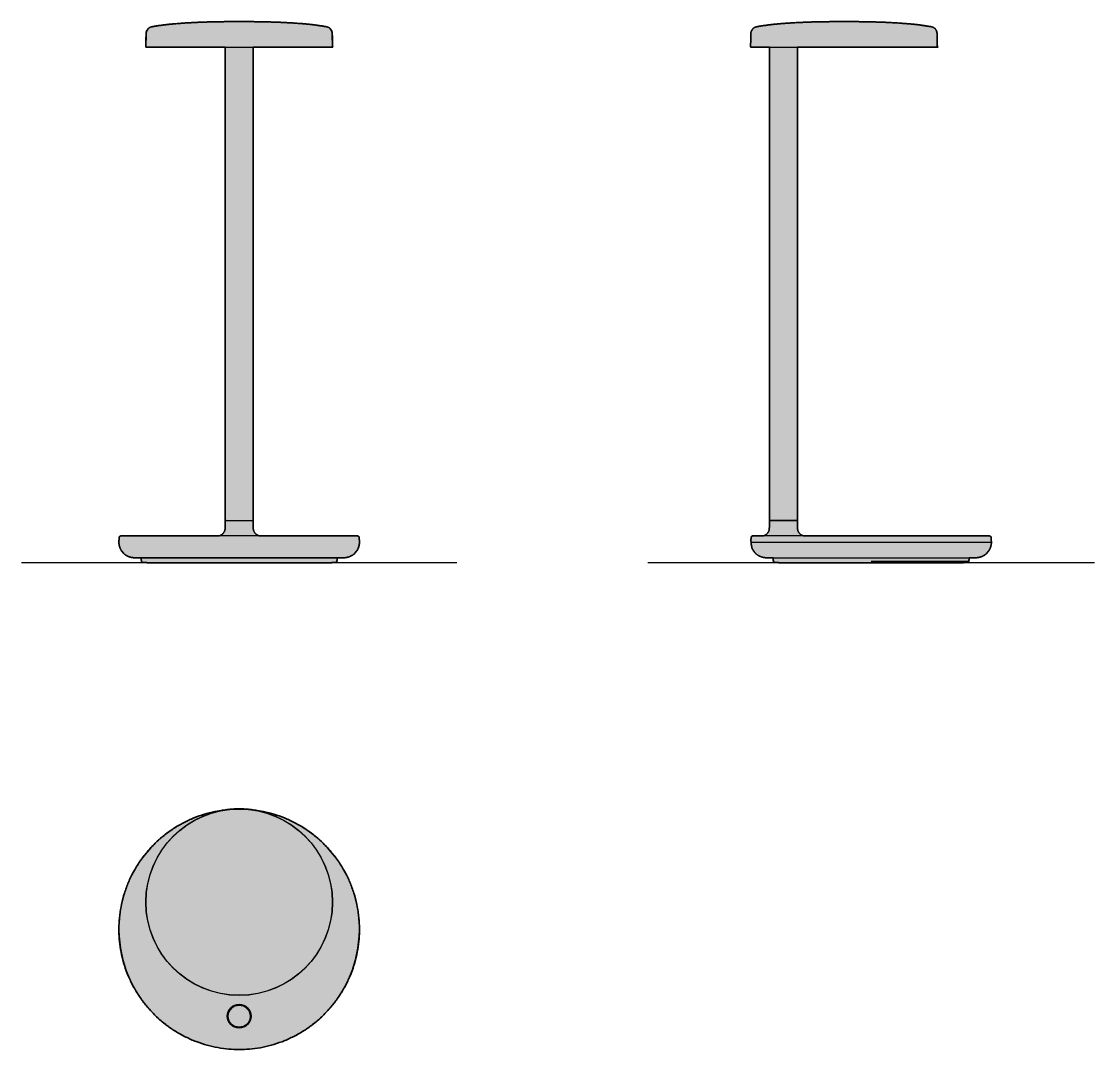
# Model space of a CAD drawing. Header units: millimetres. Extents: x 0 to 691, y -314 to 349.
import ezdxf

# ---------------------------------------------------------------- set-up
doc = ezdxf.new("R2010")
doc.units = ezdxf.units.MM
doc.layers.add('Blocks', color=7, linetype='Continuous')
doc.layers.add('Blocks$Fill', color=7, linetype='Continuous', true_color=0xffffff)
for name, color, linetype, lineweight, true_color in [('Blocks$Inner', 7, 'Continuous', 25, 0x007f00), ('Blocks$Outline', 7, 'Continuous', 35, 0xff3f3f), ('Groud', 7, 'Continuous', 25, 0x243775)]:
    doc.layers.add(name, color=color, linetype=linetype, lineweight=lineweight, true_color=true_color)

# ---------------------------------------------------------------- blocks, each defined once
blk = doc.blocks.new('Oblique Table Lamp Top')
at = {"layer": 'Blocks$Fill'}
blk.add_hatch(color=256, dxfattribs=at).paths.add_polyline_path([(135.56, 194.01), (133.9, 193.8), (132.24, 193.55), (130.56, 193.26), (128.89, 192.94), (127.2, 192.57), (125.51, 192.16), (123.82, 191.71), (122.13, 191.22), (120.44, 190.69), (118.75, 190.11), (117.06, 189.5), (115.38, 188.83), (113.71, 188.13), (112.04, 187.38), (110.38, 186.59), (108.73, 185.76), (107.1, 184.88), (105.48, 183.96), (103.87, 183), (102.29, 181.99), (100.72, 180.94), (99.17, 179.85), (97.65, 178.72), (96.15, 177.55), (94.67, 176.34), (93.22, 175.09), (91.81, 173.81), (90.42, 172.49), (89.06, 171.13), (87.73, 169.73), (86.44, 168.31), (85.19, 166.85), (83.97, 165.36), (82.79, 163.84), (81.65, 162.29), (80.55, 160.72), (79.49, 159.12), (78.47, 157.5), (77.49, 155.86), (76.55, 154.2), (75.66, 152.52), (74.81, 150.82), (74.01, 149.11), (73.25, 147.38), (72.53, 145.64), (71.87, 143.89), (71.24, 142.14), (70.66, 140.38), (70.13, 138.61), (69.64, 136.84), (69.19, 135.07), (68.79, 133.29), (68.43, 131.52), (68.11, 129.75), (67.84, 127.99), (67.61, 126.23), (67.42, 124.48), (67.27, 122.74), (67.16, 121), (67.1, 119.28), (67.07, 117.57), (67.07, 115.88), (67.12, 114.19), (67.19, 112.53), (67.31, 110.86), (67.46, 109.19), (67.65, 107.5), (67.88, 105.81), (68.15, 104.1), (68.46, 102.39), (68.81, 100.68), (69.2, 98.96), (69.63, 97.24), (70.11, 95.52), (70.63, 93.8), (71.19, 92.09), (71.79, 90.37), (72.44, 88.66), (73.14, 86.96), (73.87, 85.27), (74.65, 83.59), (75.48, 81.91), (76.35, 80.26), (77.26, 78.61), (78.21, 76.99), (79.21, 75.38), (80.25, 73.79), (81.33, 72.23), (82.45, 70.68), (83.62, 69.17), (84.82, 67.67), (86.06, 66.21), (87.34, 64.78), (88.65, 63.37), (90, 62), (91.38, 60.67), (92.8, 59.36), (94.24, 58.1), (95.72, 56.87), (97.23, 55.67), (98.76, 54.52), (100.32, 53.41), (101.9, 52.34), (103.51, 51.31), (105.13, 50.32), (106.78, 49.37), (108.44, 48.47), (110.12, 47.61), (111.81, 46.8), (113.52, 46.03), (115.24, 45.3), (116.96, 44.62), (118.7, 43.98), (120.44, 43.39), (122.18, 42.84), (123.93, 42.34), (125.67, 41.88), (127.42, 41.46), (129.16, 41.08), (130.91, 40.75), (132.64, 40.46), (134.37, 40.21), (136.1, 40), (137.81, 39.83), (139.52, 39.7), (141.21, 39.61), (142.89, 39.56), (144.56, 39.54), (146.23, 39.56), (147.91, 39.61), (149.61, 39.7), (151.31, 39.83), (153.03, 40), (154.75, 40.21), (156.48, 40.46), (158.22, 40.75), (159.96, 41.08), (161.71, 41.46), (163.45, 41.88), (165.2, 42.34), (166.95, 42.84), (168.69, 43.39), (170.43, 43.98), (172.16, 44.62), (173.89, 45.3), (175.61, 46.03), (177.31, 46.8), (179, 47.61), (180.68, 48.47), (182.35, 49.37), (183.99, 50.32), (185.62, 51.31), (187.22, 52.34), (188.81, 53.41), (190.37, 54.52), (191.9, 55.67), (193.4, 56.87), (194.88, 58.1), (196.33, 59.36), (197.74, 60.67), (199.13, 62), (200.48, 63.37), (201.79, 64.78), (203.07, 66.21), (204.31, 67.67), (205.51, 69.17), (206.67, 70.68), (207.79, 72.23), (208.88, 73.79), (209.91, 75.38), (210.91, 76.99), (211.87, 78.61), (212.78, 80.26), (213.65, 81.91), (214.47, 83.59), (215.25, 85.27), (215.99, 86.96), (216.68, 88.66), (217.33, 90.37), (217.94, 92.09), (218.5, 93.8), (219.02, 95.52), (219.49, 97.24), (219.93, 98.96), (220.32, 100.68), (220.67, 102.39), (220.98, 104.1), (221.24, 105.81), (221.47, 107.5), (221.66, 109.19), (221.82, 110.86), (221.93, 112.53), (222.01, 114.19), (222.05, 115.88), (222.06, 117.57), (222.03, 119.28), (221.96, 121), (221.85, 122.74), (221.71, 124.48), (221.52, 126.23), (221.29, 127.99), (221.01, 129.75), (220.7, 131.52), (220.34, 133.29), (219.94, 135.07), (219.49, 136.84), (219, 138.61), (218.47, 140.38), (217.89, 142.14), (217.26, 143.89), (216.59, 145.64), (215.88, 147.38), (215.12, 149.11), (214.31, 150.82), (213.47, 152.52), (212.57, 154.2), (211.64, 155.86), (210.66, 157.5), (209.64, 159.12), (208.58, 160.72), (207.48, 162.29), (206.34, 163.84), (205.15, 165.36), (203.94, 166.85), (202.68, 168.31), (201.39, 169.73), (200.07, 171.13), (198.71, 172.49), (197.32, 173.81), (195.9, 175.09), (194.45, 176.34), (192.98, 177.55), (191.48, 178.72), (189.96, 179.85), (188.41, 180.94), (186.84, 181.99), (185.25, 183), (183.65, 183.96), (182.03, 184.88), (180.39, 185.76), (178.75, 186.59), (177.09, 187.38), (175.42, 188.13), (173.74, 188.83), (172.06, 189.5), (170.38, 190.11), (168.69, 190.69), (166.99, 191.22), (165.3, 191.71), (163.61, 192.16), (161.92, 192.57), (160.24, 192.94), (158.56, 193.26), (156.89, 193.55), (155.23, 193.8), (153.57, 194.01), (152.42, 194.18), (151.28, 194.31), (150.15, 194.43), (149.02, 194.53), (147.89, 194.6), (146.78, 194.65), (145.67, 194.68), (144.56, 194.69), (143.46, 194.68), (142.35, 194.65), (141.23, 194.6), (140.11, 194.53), (138.98, 194.43), (137.84, 194.31), (136.7, 194.18)], flags=0)
at = {"layer": 'Blocks$Inner'}
for centre, radius in [((144.56, 134.54), 60.15), ((144.56, 134.54), 60), ((144.56, 61.04), 7.7), ((144.56, 61.04), 7.5), ((144.56, 61.04), 7.46), ((144.56, 61.04), 7.25)]:
    blk.add_circle(centre, radius, dxfattribs=at)
for centre, radius, start, end in [((144.56, 117.04), 77.5, 96.67439, 83.3256), ((144.56, 61.04), 7.21, 91.05721, 269.29276), ((144.56, 61.04), 7.21, 0, 89.82898)]:
    blk.add_arc(centre, radius, start, end, dxfattribs=at)
for points, knots in [([(137.43, 61.04), (137.54, 61.97), (137.75, 63.84), (139.4, 66.2), (141.76, 67.85), (143.63, 68.06), (144.56, 68.17)], [1, 1, 1, 1, 1.25, 1.5, 1.75, 2, 2, 2, 2]), ([(144.56, 68.17), (145.5, 68.06), (147.37, 67.85), (149.72, 66.2), (151.37, 63.84), (151.59, 61.97), (151.7, 61.04)], [2, 2, 2, 2, 2.25, 2.5, 2.75, 3, 3, 3, 3]), ([(144.56, 53.91), (143.63, 54.01), (141.76, 54.23), (139.4, 55.88), (137.75, 58.23), (137.54, 60.1), (137.43, 61.04)], [4, 4, 4, 4, 4.25, 4.5, 4.75, 5, 5, 5, 5]), ([(151.7, 61.04), (151.59, 60.1), (151.37, 58.23), (149.72, 55.88), (147.37, 54.23), (145.5, 54.01), (144.56, 53.91)], [3, 3, 3, 3, 3.25, 3.5, 3.75, 4, 4, 4, 4])]:
    blk.add_open_spline(points, degree=3, knots=knots, dxfattribs=at)
at = {"layer": 'Blocks$Outline'}
for points, weights, knots in [([(135.56, 194.01), (62.94, 185.52), (67.19, 112.53), (71.45, 39.54), (144.56, 39.54), (217.68, 39.54), (221.93, 112.53), (226.19, 185.52), (153.57, 194.01)], [1, 0.727396788481, 1, 0.727396788481, 1, 0.727396788481, 1, 0.727396788481, 1], [0, 0, 0, 117.22272, 117.22272, 234.44544, 234.44544, 351.66816, 351.66816, 468.890879, 468.890879, 468.890879]), ([(153.57, 194.01), (149.09, 194.69), (144.56, 194.69), (140.03, 194.69), (135.56, 194.01)], [0.945755366362, 0.9697543662, 1, 0.969754386975, 0.945755399331], [84.730792, 84.730792, 84.730792, 94.488112, 94.488112, 104.245425, 104.245425, 104.245425])]:
    blk.add_rational_spline(points, weights, degree=2, knots=knots, dxfattribs=at)
blk = doc.blocks.new('Oblique Table Lamp Side')
at = {"layer": 'Blocks$Fill'}
blk.add_hatch(color=256, dxfattribs=at).paths.add_polyline_path([(186.46, 341.3), (186.45, 341.39), (186.45, 341.48), (186.44, 341.58), (186.44, 341.67), (186.43, 341.76), (186.41, 341.85), (186.4, 341.94), (186.38, 342.03), (186.37, 342.13), (186.35, 342.22), (186.32, 342.31), (186.3, 342.4), (186.27, 342.5), (186.25, 342.59), (186.22, 342.68), (186.18, 342.77), (186.15, 342.87), (186.11, 342.96), (186.07, 343.05), (186.03, 343.14), (185.99, 343.23), (185.94, 343.31), (185.9, 343.4), (185.85, 343.49), (185.8, 343.58), (185.74, 343.66), (185.69, 343.74), (185.63, 343.83), (185.57, 343.91), (185.51, 343.99), (185.45, 344.07), (185.38, 344.14), (185.32, 344.22), (185.25, 344.3), (185.18, 344.37), (185.11, 344.44), (185.04, 344.51), (184.96, 344.58), (184.89, 344.64), (184.81, 344.71), (184.73, 344.77), (184.65, 344.83), (184.57, 344.89), (184.49, 344.95), (184.41, 345), (184.32, 345.05), (184.24, 345.1), (184.16, 345.15), (184.07, 345.2), (183.98, 345.24), (183.9, 345.29), (183.81, 345.33), (183.72, 345.37), (183.63, 345.4), (183.55, 345.44), (183.46, 345.47), (183.37, 345.5), (183.28, 345.53), (183.19, 345.55), (183.1, 345.58), (183.01, 345.6), (182.93, 345.62), (182.84, 345.64), (182.75, 345.66), (179.08, 346.27), (175.4, 346.79), (171.71, 347.23), (168.01, 347.58), (156.98, 348.32), (145.93, 348.76), (126.46, 349), (106.99, 348.76), (95.94, 348.32), (84.91, 347.58), (81.21, 347.23), (77.51, 346.79), (73.83, 346.27), (70.17, 345.66), (70.08, 345.64), (69.99, 345.62), (69.9, 345.6), (69.81, 345.58), (69.72, 345.55), (69.63, 345.53), (69.55, 345.5), (69.46, 345.47), (69.37, 345.44), (69.28, 345.4), (69.19, 345.37), (69.1, 345.33), (69.02, 345.29), (68.93, 345.24), (68.84, 345.2), (68.76, 345.15), (68.67, 345.1), (68.59, 345.05), (68.51, 345), (68.42, 344.95), (68.34, 344.89), (68.26, 344.83), (68.18, 344.77), (68.11, 344.71), (68.03, 344.64), (67.95, 344.58), (67.88, 344.51), (67.81, 344.44), (67.74, 344.37), (67.67, 344.3), (67.6, 344.22), (67.53, 344.14), (67.47, 344.07), (67.4, 343.99), (67.34, 343.91), (67.28, 343.83), (67.23, 343.74), (67.17, 343.66), (67.12, 343.58), (67.07, 343.49), (67.02, 343.4), (66.97, 343.31), (66.93, 343.23), (66.88, 343.14), (66.84, 343.05), (66.8, 342.96), (66.77, 342.87), (66.73, 342.77), (66.7, 342.68), (66.67, 342.59), (66.64, 342.5), (66.61, 342.4), (66.59, 342.31), (66.57, 342.22), (66.55, 342.13), (66.53, 342.03), (66.51, 341.94), (66.5, 341.85), (66.49, 341.76), (66.48, 341.67), (66.47, 341.58), (66.46, 341.48), (66.46, 341.39), (66.46, 341.3), (66.3, 332.5), (78.46, 332.5), (78.46, 27.4), (78.37, 22.31), (78.37, 22.21), (78.36, 22.1), (78.35, 21.99), (78.34, 21.88), (78.33, 21.77), (78.31, 21.66), (78.3, 21.55), (78.28, 21.44), (78.25, 21.33), (78.23, 21.22), (78.2, 21.11), (78.17, 21), (78.13, 20.89), (78.1, 20.77), (78.06, 20.66), (78.02, 20.55), (77.97, 20.44), (77.92, 20.33), (77.87, 20.23), (77.82, 20.12), (77.76, 20.01), (77.7, 19.9), (77.64, 19.8), (77.58, 19.7), (77.51, 19.59), (77.44, 19.49), (77.36, 19.39), (77.29, 19.3), (77.21, 19.2), (77.13, 19.11), (77.05, 19.01), (76.96, 18.92), (76.88, 18.84), (76.79, 18.75), (76.7, 18.67), (76.6, 18.59), (76.51, 18.51), (76.41, 18.43), (76.31, 18.36), (76.21, 18.28), (76.11, 18.22), (76.01, 18.15), (75.9, 18.09), (75.8, 18.03), (75.69, 17.97), (75.58, 17.91), (75.47, 17.86), (75.36, 17.81), (75.25, 17.77), (75.14, 17.72), (75.03, 17.68), (74.92, 17.64), (74.81, 17.61), (74.7, 17.58), (74.58, 17.55), (74.47, 17.52), (74.36, 17.5), (74.25, 17.48), (74.14, 17.46), (74.03, 17.44), (73.92, 17.43), (73.81, 17.42), (73.7, 17.41), (73.59, 17.4), (67.62, 17.4), (67.59, 17.4), (67.57, 17.4), (67.55, 17.4), (67.53, 17.4), (67.51, 17.39), (67.48, 17.39), (67.46, 17.39), (67.44, 17.38), (67.42, 17.38), (67.39, 17.38), (67.37, 17.37), (67.35, 17.36), (67.33, 17.36), (67.3, 17.35), (67.28, 17.34), (67.26, 17.33), (67.24, 17.33), (67.21, 17.32), (67.19, 17.31), (67.17, 17.3), (67.15, 17.28), (67.13, 17.27), (67.11, 17.26), (67.08, 17.25), (67.06, 17.23), (67.04, 17.22), (67.02, 17.21), (67, 17.19), (66.98, 17.17), (66.96, 17.16), (66.95, 17.14), (66.93, 17.13), (66.91, 17.11), (66.89, 17.09), (66.88, 17.07), (66.86, 17.05), (66.84, 17.03), (66.83, 17.01), (66.81, 17), (66.8, 16.98), (66.78, 16.95), (66.77, 16.93), (66.76, 16.91), (66.75, 16.89), (66.73, 16.87), (66.72, 16.85), (66.71, 16.83), (66.7, 16.81), (66.69, 16.78), (66.68, 16.76), (66.68, 16.74), (66.67, 16.72), (66.66, 16.69), (66.65, 16.67), (66.65, 16.65), (66.64, 16.63), (66.64, 16.61), (66.63, 16.58), (66.63, 16.56), (66.63, 16.54), (66.62, 16.52), (66.62, 16.5), (66.62, 16.47), (66.62, 16.45), (66.48, 13.85), (66.55, 13.85), (66.55, 13.84), (66.55, 13.84), (66.55, 13.83), (66.56, 13.83), (66.56, 13.82), (66.56, 13.82), (66.56, 13.81), (66.56, 13.81), (66.56, 13.8), (66.56, 13.79), (66.57, 13.77), (66.57, 13.75), (66.57, 13.7), (66.57, 13.64), (66.58, 13.4), (66.61, 12.95), (66.66, 12.4), (66.79, 11.5), (66.92, 10.93), (67.04, 10.42), (67.18, 9.91), (67.19, 9.86), (67.19, 9.85), (67.19, 9.84), (67.2, 9.83), (67.2, 9.83), (67.2, 9.83), (67.2, 9.82), (67.2, 9.82), (67.2, 9.82), (67.2, 9.82), (67.2, 9.81), (67.2, 9.81), (67.2, 9.81), (67.2, 9.81), (67.2, 9.81), (67.2, 9.81), (67.2, 9.81), (67.2, 9.81), (67.2, 9.81), (67.2, 9.81), (67.2, 9.81), (67.19, 9.8), (67.19, 9.8), (67.19, 9.8), (67.19, 9.8), (67.13, 9.8), (67.19, 9.64), (67.26, 9.47), (67.33, 9.31), (67.41, 9.14), (67.49, 8.98), (67.57, 8.82), (67.65, 8.66), (67.74, 8.5), (67.83, 8.34), (67.93, 8.18), (68.03, 8.02), (68.13, 7.86), (68.23, 7.71), (68.34, 7.56), (68.45, 7.4), (68.57, 7.25), (68.69, 7.11), (68.81, 6.96), (68.93, 6.81), (69.06, 6.67), (69.19, 6.53), (69.32, 6.39), (69.46, 6.26), (69.6, 6.12), (69.74, 5.99), (69.88, 5.86), (70.03, 5.74), (70.18, 5.62), (70.33, 5.5), (70.49, 5.38), (70.64, 5.26), (70.8, 5.15), (70.96, 5.05), (71.12, 4.94), (71.29, 4.84), (71.46, 4.74), (71.62, 4.65), (71.79, 4.55), (71.97, 4.47), (72.14, 4.38), (72.31, 4.3), (72.49, 4.22), (72.67, 4.15), (72.84, 4.08), (73.02, 4.01), (73.2, 3.94), (73.38, 3.88), (73.56, 3.83), (73.74, 3.78), (73.93, 3.73), (74.11, 3.68), (74.29, 3.64), (74.47, 3.6), (74.65, 3.56), (74.84, 3.53), (75.02, 3.5), (75.2, 3.48), (75.38, 3.46), (75.56, 3.44), (75.74, 3.43), (75.92, 3.41), (76.1, 3.41), (76.28, 3.4), (76.46, 3.4), (76.86, 3.4), (78.04, 3.4), (80.59, 3.4), (80.59, 3.4), (80.6, 3.4), (80.6, 3.4), (80.6, 3.4), (80.6, 3.4), (80.6, 3.4), (80.61, 3.4), (80.61, 3.4), (80.61, 3.4), (80.61, 3.4), (80.62, 3.4), (80.62, 3.39), (80.62, 3.39), (80.63, 3.39), (80.63, 3.39), (80.63, 3.39), (80.63, 3.39), (80.64, 3.38), (80.64, 3.38), (80.64, 3.38), (80.65, 3.38), (80.65, 3.37), (80.65, 3.37), (80.65, 3.37), (80.66, 3.37), (80.66, 3.36), (80.66, 3.36), (80.66, 3.36), (80.66, 3.35), (80.67, 3.35), (80.67, 3.35), (80.67, 3.35), (80.67, 3.34), (80.67, 3.34), (80.67, 3.34), (80.67, 3.33), (80.68, 3.33), (80.68, 3.33), (80.68, 3.32), (80.68, 3.32), (80.68, 3.32), (80.68, 3.31), (80.97, 1.26), (80.97, 1.24), (80.97, 1.22), (80.98, 1.2), (80.98, 1.18), (80.99, 1.16), (80.99, 1.14), (81, 1.12), (81, 1.1), (81.01, 1.08), (81.02, 1.06), (81.03, 1.03), (81.03, 1.01), (81.04, 0.99), (81.05, 0.97), (81.06, 0.95), (81.07, 0.93), (81.08, 0.91), (81.09, 0.89), (81.11, 0.87), (81.12, 0.85), (81.13, 0.84), (81.14, 0.82), (81.16, 0.8), (81.17, 0.78), (81.19, 0.76), (81.2, 0.74), (81.22, 0.73), (81.23, 0.71), (81.25, 0.69), (81.27, 0.68), (81.28, 0.66), (81.3, 0.65), (81.32, 0.63), (81.34, 0.62), (81.36, 0.6), (81.37, 0.59), (81.39, 0.57), (81.41, 0.56), (81.43, 0.55), (81.45, 0.54), (81.47, 0.53), (81.49, 0.51), (81.51, 0.5), (81.53, 0.49), (81.55, 0.48), (81.58, 0.48), (81.6, 0.47), (81.62, 0.46), (81.64, 0.45), (81.66, 0.44), (81.68, 0.44), (81.7, 0.43), (81.73, 0.43), (81.75, 0.42), (81.77, 0.42), (81.79, 0.41), (81.81, 0.41), (81.83, 0.41), (81.85, 0.41), (81.87, 0.4), (81.9, 0.4), (81.92, 0.4), (81.94, 0.4), (81.96, 0.4), (82.22, 0.4), (84.46, 0.4), (84.46, 0), (203.46, 0), (203.46, 0.4), (205.96, 0.4), (205.98, 0.4), (206, 0.4), (206.02, 0.4), (206.04, 0.4), (206.06, 0.41), (206.08, 0.41), (206.1, 0.41), (206.13, 0.41), (206.15, 0.42), (206.17, 0.42), (206.19, 0.43), (206.21, 0.43), (206.23, 0.44), (206.25, 0.44), (206.28, 0.45), (206.3, 0.46), (206.32, 0.47), (206.34, 0.48), (206.36, 0.48), (206.38, 0.49), (206.4, 0.5), (206.42, 0.51), (206.44, 0.53), (206.46, 0.54), (206.48, 0.55), (206.5, 0.56), (206.52, 0.57), (206.54, 0.59), (206.56, 0.6), (206.58, 0.62), (206.6, 0.63), (206.61, 0.65), (206.63, 0.66), (206.65, 0.68), (206.66, 0.69), (206.68, 0.71), (206.7, 0.73), (206.71, 0.74), (206.73, 0.76), (206.74, 0.78), (206.76, 0.8), (206.77, 0.82), (206.78, 0.84), (206.8, 0.85), (206.81, 0.87), (206.82, 0.89), (206.83, 0.91), (206.84, 0.93), (206.85, 0.95), (206.86, 0.97), (206.87, 0.99), (206.88, 1.01), (206.89, 1.03), (206.9, 1.06), (206.9, 1.08), (206.91, 1.1), (206.92, 1.12), (206.92, 1.14), (206.93, 1.16), (206.93, 1.18), (206.94, 1.2), (206.94, 1.22), (206.94, 1.24), (206.95, 1.26), (207.24, 3.31), (207.24, 3.32), (207.24, 3.32), (207.24, 3.32), (207.24, 3.33), (207.24, 3.33), (207.24, 3.33), (207.24, 3.34), (207.24, 3.34), (207.24, 3.34), (207.25, 3.35), (207.25, 3.35), (207.25, 3.35), (207.25, 3.35), (207.25, 3.36), (207.25, 3.36), (207.26, 3.36), (207.26, 3.37), (207.26, 3.37), (207.26, 3.37), (207.27, 3.37), (207.27, 3.38), (207.27, 3.38), (207.27, 3.38), (207.28, 3.38), (207.28, 3.39), (207.28, 3.39), (207.29, 3.39), (207.29, 3.39), (207.29, 3.39), (207.3, 3.39), (207.3, 3.4), (207.3, 3.4), (207.3, 3.4), (207.31, 3.4), (207.31, 3.4), (207.31, 3.4), (207.31, 3.4), (207.31, 3.4), (207.32, 3.4), (207.32, 3.4), (207.32, 3.4), (207.33, 3.4), (211.58, 3.4), (211.8, 3.41), (212.02, 3.42), (212.25, 3.43), (212.47, 3.45), (212.7, 3.48), (212.93, 3.51), (213.16, 3.55), (213.39, 3.59), (213.62, 3.64), (213.85, 3.69), (214.08, 3.75), (214.31, 3.81), (214.54, 3.89), (214.77, 3.96), (215, 4.05), (215.23, 4.14), (215.45, 4.23), (215.68, 4.34), (215.91, 4.44), (216.13, 4.56), (216.35, 4.68), (216.57, 4.8), (216.78, 4.94), (217, 5.07), (217.21, 5.22), (217.41, 5.37), (217.62, 5.52), (217.81, 5.68), (218.01, 5.85), (218.2, 6.02), (218.39, 6.19), (218.57, 6.37), (218.75, 6.56), (218.92, 6.75), (219.09, 6.94), (219.25, 7.14), (219.41, 7.34), (219.56, 7.54), (219.71, 7.75), (219.85, 7.96), (219.99, 8.18), (220.12, 8.4), (220.24, 8.62), (220.36, 8.84), (220.47, 9.06), (220.57, 9.29), (220.67, 9.52), (220.77, 9.74), (220.85, 9.97), (220.93, 10.2), (221.01, 10.44), (221.08, 10.67), (221.14, 10.9), (221.2, 11.13), (221.25, 11.36), (221.29, 11.59), (221.33, 11.82), (221.37, 12.05), (221.39, 12.28), (221.42, 12.51), (221.44, 12.73), (221.45, 12.96), (221.45, 13.18), (221.46, 13.4), (221.3, 16.45), (221.3, 16.47), (221.29, 16.5), (221.29, 16.52), (221.29, 16.54), (221.29, 16.56), (221.28, 16.58), (221.28, 16.61), (221.27, 16.63), (221.27, 16.65), (221.26, 16.67), (221.25, 16.69), (221.25, 16.72), (221.24, 16.74), (221.23, 16.76), (221.22, 16.78), (221.21, 16.81), (221.2, 16.83), (221.19, 16.85), (221.18, 16.87), (221.17, 16.89), (221.16, 16.91), (221.14, 16.93), (221.13, 16.95), (221.12, 16.98), (221.1, 17), (221.09, 17.01), (221.07, 17.03), (221.06, 17.05), (221.04, 17.07), (221.02, 17.09), (221, 17.11), (220.99, 17.13), (220.97, 17.14), (220.95, 17.16), (220.93, 17.17), (220.91, 17.19), (220.89, 17.21), (220.87, 17.22), (220.85, 17.23), (220.83, 17.25), (220.81, 17.26), (220.79, 17.27), (220.77, 17.28), (220.74, 17.3), (220.72, 17.31), (220.7, 17.32), (220.68, 17.33), (220.66, 17.33), (220.63, 17.34), (220.61, 17.35), (220.59, 17.36), (220.57, 17.36), (220.54, 17.37), (220.52, 17.38), (220.5, 17.38), (220.48, 17.38), (220.45, 17.39), (220.43, 17.39), (220.41, 17.39), (220.39, 17.4), (220.36, 17.4), (220.34, 17.4), (220.32, 17.4), (220.3, 17.4), (219.98, 17.4), (101.32, 17.4), (101.22, 17.41), (101.11, 17.42), (101, 17.43), (100.89, 17.44), (100.78, 17.46), (100.67, 17.48), (100.55, 17.5), (100.44, 17.52), (100.33, 17.55), (100.22, 17.58), (100.11, 17.61), (100, 17.64), (99.88, 17.68), (99.77, 17.72), (99.66, 17.77), (99.55, 17.81), (99.44, 17.86), (99.33, 17.91), (99.23, 17.97), (99.12, 18.03), (99.01, 18.09), (98.91, 18.15), (98.81, 18.22), (98.7, 18.28), (98.6, 18.36), (98.5, 18.43), (98.41, 18.51), (98.31, 18.59), (98.22, 18.67), (98.13, 18.75), (98.04, 18.84), (97.95, 18.92), (97.87, 19.01), (97.78, 19.11), (97.7, 19.2), (97.63, 19.3), (97.55, 19.39), (97.48, 19.49), (97.41, 19.59), (97.34, 19.7), (97.27, 19.8), (97.21, 19.9), (97.15, 20.01), (97.1, 20.12), (97.04, 20.23), (96.99, 20.33), (96.94, 20.44), (96.9, 20.55), (96.86, 20.66), (96.82, 20.77), (96.78, 20.89), (96.75, 21), (96.72, 21.11), (96.69, 21.22), (96.66, 21.33), (96.64, 21.44), (96.62, 21.55), (96.6, 21.66), (96.58, 21.77), (96.57, 21.88), (96.56, 21.99), (96.55, 22.1), (96.55, 22.21), (96.55, 22.31), (96.46, 27.4), (96.46, 332.5), (186.61, 332.5)], flags=0)
at = {"layer": 'Blocks$Inner'}
for p, q in [((221.46, 13.4), (221.3, 16.45)), ((67.19, 9.8), (67.13, 9.8)), ((78.04, 3.4), (211.58, 3.4)), ((78.32, 3.4), (78.32, 3.4)), ((80.68, 3.31), (80.97, 1.26)), ((143.96, 1.26), (206.95, 1.26)), ((206.95, 1.26), (207.24, 3.31))]:
    blk.add_line(p, q, dxfattribs=at)
for points in [[(66.46, 341.3), (66.3, 332.5), (186.61, 332.5), (186.46, 341.3)], [(78.46, 332.5), (78.46, 27.4), (96.46, 27.4), (96.46, 332.5)], [(66.62, 16.45), (66.48, 13.85), (66.55, 13.85)], [(66.58, 13.4), (221.46, 13.4)], [(66.66, 12.4), (66.79, 11.5)], [(78.06, 3.4), (78.32, 3.4), (211.2, 3.4)], [(84.46, 0.5), (84.46, 0), (203.46, 0), (203.46, 0.5)]]:
    blk.add_lwpolyline(points, dxfattribs=at)
for centre, radius, start, end in [((97.8, 190.99), 157.11, 94.70556, 100.12947), ((116.6, -37.4), 386.28, 91.42582, 94.70556), ((126.46, -433.54), 782.54, 88.57418, 91.42582), ((136.32, -37.4), 386.28, 85.29444, 88.57418), ((155.12, 190.99), 157.11, 79.87053, 85.29444), ((70.96, 341.23), 4.5, 100.12947, 179.00003), ((181.96, 341.23), 4.5, 0.99997, 79.87053), ((67.62, 16.4), 1, 90, 177), ((192.81, 17.22), 0.1, 90, 180), ((207.11, 17.22), 0.1, 0, 100.09292), ((220.3, 16.4), 1, 3, 90.00002), ((76.46, 13.4), 10, 201.1002, 269.99998), ((211.46, 13.4), 10, 270.70142, 360), ((81.96, 1.4), 1, 187.99997, 270), ((205.96, 1.4), 1, 269.99975, 352.00003)]:
    blk.add_arc(centre, radius, start, end, dxfattribs=at)
at = {"layer": 'Blocks$Inner', "extrusion": (0, 0, -1)}
for centre, start, end in [((-80.58, 3.3), 90, 172), ((-207.34, 3.3), 8, 90)]:
    blk.add_arc(centre, 0.1, start, end, dxfattribs=at)
at = {"layer": 'Blocks$Inner'}
for points in [[(78.37, 22.31), (78.28, 17.4), (73.37, 17.4)], [(96.55, 22.31), (96.63, 17.4), (101.55, 17.4)]]:
    blk.add_rational_spline(points, [1, 0.713250449154, 1], degree=2, dxfattribs=at)
for points in [[(78.46, 27.4), (78.37, 22.31)], [(96.46, 27.4), (96.55, 22.31)]]:
    blk.add_open_spline(points, degree=1, dxfattribs=at)
for points, knots in [([(87.46, 27.4), (86.91, 27.4), (85.79, 27.4), (84.12, 27.4), (82.51, 27.4), (81.08, 27.4), (79.92, 27.4), (79.09, 27.4), (78.6, 27.4), (78.54, 27.4), (78.51, 27.4)], [1, 1, 1, 1, 1.116516, 1.240011, 1.368641, 1.5, 1.631359, 1.759989, 1.883484, 2, 2, 2, 2]), ([(96.41, 27.4), (96.38, 27.4), (96.32, 27.4), (95.82, 27.4), (95, 27.4), (93.83, 27.4), (92.4, 27.4), (90.8, 27.4), (89.13, 27.4), (88, 27.4), (87.46, 27.4)], [0, 0, 0, 0, 0.116516, 0.240011, 0.368641, 0.5, 0.631359, 0.759989, 0.883484, 1, 1, 1, 1]), ([(66.55, 13.85), (66.55, 13.83), (66.57, 13.79), (66.58, 13.58), (66.58, 13.43), (66.58, 13.4)], [159.888345, 159.888345, 159.888345, 159.888345, 160.341056, 160.793787, 160.888345, 160.888345, 160.888345, 160.888345]), ([(143.96, 17.4), (141.63, 17.4), (136.97, 17.4), (129.94, 17.4), (122.86, 17.4), (115.76, 17.4), (108.8, 17.4), (102.09, 17.4), (95.74, 17.4), (89.88, 17.4), (84.59, 17.4), (79.96, 17.4), (76.05, 17.4), (72.88, 17.4), (70.46, 17.4), (68.81, 17.4), (67.8, 17.4), (67.68, 17.4), (67.62, 17.4)], [154.697883, 154.697883, 154.697883, 154.697883, 154.756131, 154.81438, 154.875352, 154.937871, 155.001686, 155.066508, 155.132021, 155.197883, 155.263746, 155.329258, 155.39408, 155.457895, 155.520414, 155.581386, 155.639632, 155.697883, 155.697883, 155.697883, 155.697883]), ([(220.3, 17.4), (220.24, 17.4), (220.12, 17.4), (219.11, 17.4), (217.45, 17.4), (215.04, 17.4), (211.87, 17.4), (207.95, 17.4), (203.32, 17.4), (198.04, 17.4), (192.17, 17.4), (185.83, 17.4), (179.12, 17.4), (172.15, 17.4), (165.06, 17.4), (157.98, 17.4), (150.94, 17.4), (146.29, 17.4), (143.96, 17.4)], [153.697883, 153.697883, 153.697883, 153.697883, 153.756129, 153.81438, 153.875352, 153.937871, 154.001686, 154.066508, 154.132021, 154.197883, 154.263746, 154.329258, 154.39408, 154.457895, 154.520414, 154.581386, 154.639633, 154.697883, 154.697883, 154.697883, 154.697883]), ([(66.58, 13.4), (66.59, 13.26), (66.61, 12.97), (66.64, 12.59), (66.66, 12.4)], [0, 0, 0, 0, 0.495879, 1, 1, 1, 1]), ([(66.79, 11.5), (66.83, 11.3), (66.91, 10.91), (67.05, 10.4), (67.15, 10.01), (67.2, 9.82), (67.2, 9.81), (67.19, 9.8)], [1.405934, 1.405934, 1.405934, 1.405934, 1.626832, 1.847671, 2.069128, 2.283746, 2.405934, 2.405934, 2.405934, 2.405934]), ([(76.46, 3.4), (76.52, 3.4), (76.66, 3.4), (77.59, 3.4), (78.06, 3.4)], [14.496848, 14.496848, 14.496848, 14.496848, 14.998336, 15.496848, 15.496848, 15.496848, 15.496848]), ([(81.96, 0.4), (82.01, 0.4), (82.11, 0.4), (82.93, 0.4), (84.27, 0.4), (86.24, 0.4), (88.8, 0.4), (91.99, 0.4), (95.75, 0.4), (100.04, 0.4), (104.8, 0.4), (109.95, 0.4), (115.4, 0.4), (121.04, 0.4), (126.8, 0.4), (132.55, 0.4), (138.28, 0.4), (142.07, 0.4), (143.96, 0.4)], [3.504439, 3.504439, 3.504439, 3.504439, 3.562685, 3.620936, 3.682679, 3.744427, 3.808242, 3.873065, 3.938577, 4.004439, 4.070301, 4.135814, 4.200636, 4.264451, 4.326194, 4.387942, 4.446189, 4.504439, 4.504439, 4.504439, 4.504439]), ([(143.96, 0.4), (145.85, 0.4), (149.63, 0.4), (155.37, 0.4), (161.12, 0.4), (166.88, 0.4), (172.51, 0.4), (177.96, 0.4), (183.11, 0.4), (187.88, 0.4), (192.17, 0.4), (195.93, 0.4), (199.11, 0.4), (201.67, 0.4), (203.64, 0.4), (204.98, 0.4), (205.81, 0.4), (205.91, 0.4), (205.96, 0.4)], [4.504439, 4.504439, 4.504439, 4.504439, 4.562686, 4.620936, 4.682679, 4.744427, 4.808242, 4.873065, 4.938577, 5.004439, 5.070301, 5.135814, 5.200636, 5.264451, 5.326194, 5.387942, 5.446188, 5.504439, 5.504439, 5.504439, 5.504439])]:
    blk.add_open_spline(points, degree=3, knots=knots, dxfattribs=at)
at = {"layer": 'Blocks$Outline'}
for points in [[(78.46, 332.5), (78.46, 27.4)], [(96.46, 27.4), (96.46, 332.5)], [(84.46, 0.4), (84.46, 0), (203.46, 0), (203.46, 0.4)]]:
    blk.add_lwpolyline(points, dxfattribs=at)
for points, weights, degree, knots in [([(186.46, 341.3), (186.39, 345.01), (182.75, 345.66), (175.42, 346.96), (168.01, 347.58), (156.98, 348.48), (145.93, 348.76), (126.46, 349.24), (106.99, 348.76), (95.93, 348.48), (84.91, 347.58), (77.49, 346.96), (70.17, 345.66), (66.52, 345.01), (66.46, 341.3), (66.38, 336.9), (66.3, 332.5), (72.38, 332.5), (78.46, 332.5)], [1, 0.77234255455, 1, 0.99888002159, 1, 0.999590443676, 1, 0.999690378862, 1, 0.999590443676, 1, 0.99888002159, 1, 0.772342586962, 1, 1, 1, 1, 1], 2, [181.096843, 181.096843, 181.096843, 187.291323, 187.291323, 202.164173, 202.164173, 224.275706, 224.275706, 263.223068, 263.223068, 285.334601, 285.334601, 300.207451, 300.207451, 306.401931, 306.401931, 315.207921, 315.207921, 327.360921, 327.360921, 327.360921]), ([(78.46, 27.4), (78.41, 24.86), (78.37, 22.31), (78.29, 17.61), (73.59, 17.4)], [1, 1, 1, 0.722207040172, 0.982646334255], 2, [0, 0, 0, 5.038902, 5.038902, 12.563024, 12.563024, 12.563024]), ([(101.32, 17.4), (96.63, 17.61), (96.55, 22.31), (96.5, 24.86), (96.46, 27.4)], [0.98264304113, 0.722208796461, 1, 1, 1], 2, [-7.524075, -7.524075, -7.524075, 0, 0, 5.038902, 5.038902, 5.038902]), ([(73.59, 17.4), (73.52, 17.4), (73.31, 17.4), (72.17, 17.4), (70.46, 17.4), (68.81, 17.4), (67.8, 17.4), (67.68, 17.4), (67.62, 17.4), (67.05, 17.4), (66.65, 17.01), (66.62, 16.45), (66.57, 15.58), (66.53, 14.72), (66.48, 13.85), (66.5, 13.85), (66.52, 13.85), (66.55, 13.85), (66.55, 13.83), (66.57, 13.79), (66.58, 13.58), (66.58, 13.43), (66.58, 13.4)], [1, 1, 1, 1, 1, 1, 1, 1, 1, 0.816916262549, 0.816916262549, 1, 1, 1, 1, 1, 1, 1, 1, 1, 1, 1, 1], 3, [155.444347, 155.444347, 155.444347, 155.444347, 155.449139, 155.457894, 155.520413, 155.581385, 155.639631, 155.697882, 155.697882, 155.697882, 157.216321, 157.216321, 157.216321, 159.822229, 159.822229, 159.822229, 159.888345, 159.888345, 159.888345, 160.341056, 160.793787, 160.888345, 160.888345, 160.888345, 160.888345]), ([(207.3, 3.4), (207.31, 3.4), (208.61, 3.4), (210.04, 3.4), (211.45, 3.4), (211.58, 3.4), (217.38, 3.47), (221.46, 7.6), (221.46, 13.4), (221.4, 14.42), (221.35, 15.43), (221.3, 16.45), (221.27, 17.01), (220.86, 17.4), (220.3, 17.4), (220.24, 17.4), (220.12, 17.4), (219.11, 17.4), (217.45, 17.4), (215.04, 17.4), (211.87, 17.4), (207.95, 17.4), (203.32, 17.4), (198.04, 17.4), (192.17, 17.4), (185.83, 17.4), (179.12, 17.4), (172.15, 17.4), (165.06, 17.4), (157.98, 17.4), (150.94, 17.4), (146.29, 17.4), (143.96, 17.4), (141.63, 17.4), (136.97, 17.4), (129.94, 17.4), (122.86, 17.4), (115.76, 17.4), (108.8, 17.4), (104.13, 17.4), (101.68, 17.4), (101.4, 17.4), (101.32, 17.4)], [1, 1, 1, 1, 1, 1, 0.80761451339, 0.80761451339, 1, 1, 1, 1, 0.816916172215, 0.816916172215, 1, 1, 1, 1, 1, 1, 1, 1, 1, 1, 1, 1, 1, 1, 1, 1, 1, 1, 1, 1, 1, 1, 1, 1, 1, 1, 1, 1, 1], 3, [129.258886, 129.258886, 129.258886, 129.258886, 129.292289, 133.15297, 133.536954, 133.536954, 133.536954, 149.122802, 149.122802, 149.122802, 152.179387, 152.179387, 152.179387, 153.697856, 153.697856, 153.697856, 153.756104, 153.814356, 153.875328, 153.937849, 154.001665, 154.066489, 154.132002, 154.197866, 154.26373, 154.329243, 154.394067, 154.457883, 154.520404, 154.581377, 154.639625, 154.697876, 154.697876, 154.697876, 154.756125, 154.814375, 154.875348, 154.937868, 155.001685, 155.066509, 155.072878, 155.075096, 155.075096, 155.075096, 155.075096]), ([(66.58, 13.4), (66.59, 13.26), (66.61, 12.97), (66.64, 12.59), (66.66, 12.4), (66.71, 12.1), (66.75, 11.8), (66.79, 11.5), (66.83, 11.3), (66.91, 10.91), (67.05, 10.4), (67.15, 10.01), (67.2, 9.82), (67.2, 9.81), (67.19, 9.8), (67.17, 9.8), (67.15, 9.8), (67.13, 9.8), (68.67, 5.82), (72.19, 3.4), (76.46, 3.4), (76.52, 3.4), (76.66, 3.4), (77.58, 3.4), (78.04, 3.4)], [1, 1, 1, 1, 1, 1, 1, 1, 1, 1, 1, 1, 1, 1, 1, 1, 1, 1, 0.883080800659, 0.883080800659, 1, 1, 1, 1, 1], 3, [0, 0, 0, 0, 0.495879, 1, 1, 1, 1.405934, 1.405934, 1.405934, 1.626832, 1.847671, 2.069128, 2.283746, 2.405934, 2.405934, 2.405934, 2.471566, 2.471566, 2.471566, 14.496848, 14.496848, 14.496848, 14.998336, 15.492253, 15.492253, 15.492253, 15.492253]), ([(80.61, 3.4), (80.65, 3.38), (80.67, 3.35), (80.68, 3.31), (80.77, 2.63), (80.87, 1.95), (80.97, 1.26), (81.04, 0.74), (81.43, 0.4), (81.96, 0.4), (82.01, 0.4), (82.11, 0.4), (82.93, 0.4), (83.84, 0.4), (84.43, 0.4), (84.46, 0.4)], [0.909701037639, 0.846146861549, 0.876246515669, 1, 1, 1, 1, 0.836472953191, 0.836472953191, 1, 1, 1, 1, 1, 1, 1], 3, [-0.108308, -0.108308, -0.108308, -0.108308, 0, 0, 0, 2.073267, 2.073267, 2.073267, 3.504439, 3.504439, 3.504439, 3.562685, 3.620936, 3.682679, 3.685877, 3.685877, 3.685877, 3.685877]), ([(203.46, 0.4), (203.49, 0.4), (204.07, 0.4), (204.98, 0.4), (205.81, 0.4), (205.91, 0.4), (205.96, 0.4), (206.48, 0.4), (206.87, 0.74), (206.95, 1.26), (207.04, 1.95), (207.14, 2.63), (207.24, 3.31), (207.24, 3.35), (207.27, 3.38), (207.3, 3.4)], [1, 1, 1, 1, 1, 1, 1, 0.836471980252, 0.836471980252, 1, 1, 1, 1, 0.876133847819, 0.846092132422, 0.90987485381], 3, [5.323001, 5.323001, 5.323001, 5.323001, 5.326194, 5.387942, 5.446188, 5.504439, 5.504439, 5.504439, 6.935616, 6.935616, 6.935616, 9.008883, 9.008883, 9.008883, 9.117289, 9.117289, 9.117289, 9.117289])]:
    blk.add_rational_spline(points, weights, degree=degree, knots=knots, dxfattribs=at)
for points, degree, knots in [([(96.46, 332.5), (141.53, 332.5), (186.61, 332.5), (186.53, 336.9), (186.46, 341.3)], 2, [345.36092, 345.36092, 345.36092, 435.513921, 435.513921, 444.319912, 444.319912, 444.319912]), ([(78.04, 3.4), (78.14, 3.4), (78.23, 3.4), (79.08, 3.4), (79.84, 3.4), (80.6, 3.4), (80.61, 3.4)], 3, [0, 0, 0, 0, 0.280811, 0.280878, 2.537576, 2.571031, 2.571031, 2.571031, 2.571031])]:
    blk.add_open_spline(points, degree=degree, knots=knots, dxfattribs=at)
blk = doc.blocks.new('Oblique Table Lamp Front')
at = {"layer": 'Blocks$Fill'}
blk.add_hatch(color=256, dxfattribs=at).paths.add_polyline_path([(126.41, 17.4), (126.41, 17.4), (126.41, 17.4), (126.41, 17.4), (126.4, 17.4), (126.4, 17.4), (126.4, 17.4), (126.4, 17.4), (126.4, 17.4), (126.4, 17.4), (126.39, 17.4), (63.94, 17.4), (63.92, 17.4), (63.89, 17.4), (63.87, 17.4), (63.85, 17.4), (63.83, 17.39), (63.8, 17.39), (63.78, 17.39), (63.76, 17.38), (63.74, 17.38), (63.71, 17.38), (63.69, 17.37), (63.67, 17.36), (63.65, 17.36), (63.62, 17.35), (63.6, 17.34), (63.58, 17.33), (63.56, 17.33), (63.53, 17.32), (63.51, 17.31), (63.49, 17.3), (63.47, 17.28), (63.45, 17.27), (63.43, 17.26), (63.41, 17.25), (63.38, 17.23), (63.36, 17.22), (63.34, 17.21), (63.32, 17.19), (63.3, 17.17), (63.29, 17.16), (63.27, 17.14), (63.25, 17.13), (63.23, 17.11), (63.21, 17.09), (63.2, 17.07), (63.18, 17.05), (63.16, 17.03), (63.15, 17.01), (63.13, 17), (63.12, 16.98), (63.1, 16.95), (63.09, 16.93), (63.08, 16.91), (63.07, 16.89), (63.05, 16.87), (63.04, 16.85), (63.03, 16.83), (63.02, 16.81), (63.01, 16.78), (63, 16.76), (63, 16.74), (62.99, 16.72), (62.98, 16.69), (62.97, 16.67), (62.97, 16.65), (62.96, 16.63), (62.96, 16.61), (62.95, 16.58), (62.95, 16.56), (62.95, 16.54), (62.94, 16.52), (62.94, 16.5), (62.94, 16.47), (62.94, 16.45), (62.78, 13.4), (62.78, 13.18), (62.79, 12.96), (62.8, 12.73), (62.82, 12.51), (62.84, 12.28), (62.87, 12.05), (62.9, 11.82), (62.94, 11.59), (62.99, 11.36), (63.04, 11.13), (63.1, 10.9), (63.16, 10.67), (63.23, 10.44), (63.3, 10.2), (63.38, 9.97), (63.47, 9.74), (63.56, 9.52), (63.66, 9.29), (63.77, 9.06), (63.88, 8.84), (64, 8.62), (64.12, 8.4), (64.25, 8.18), (64.38, 7.96), (64.53, 7.75), (64.67, 7.54), (64.82, 7.34), (64.98, 7.14), (65.14, 6.94), (65.31, 6.75), (65.49, 6.56), (65.66, 6.37), (65.85, 6.19), (66.03, 6.02), (66.23, 5.85), (66.42, 5.68), (66.62, 5.52), (66.82, 5.37), (67.03, 5.22), (67.24, 5.07), (67.45, 4.94), (67.67, 4.8), (67.89, 4.68), (68.11, 4.56), (68.33, 4.44), (68.55, 4.34), (68.78, 4.23), (69.01, 4.14), (69.24, 4.05), (69.47, 3.96), (69.7, 3.89), (69.93, 3.81), (70.16, 3.75), (70.39, 3.69), (70.62, 3.64), (70.85, 3.59), (71.08, 3.55), (71.31, 3.51), (71.54, 3.48), (71.76, 3.45), (71.99, 3.43), (72.21, 3.42), (72.44, 3.41), (72.66, 3.4), (73.04, 3.4), (76.91, 3.4), (76.91, 3.4), (76.92, 3.4), (76.92, 3.4), (76.92, 3.4), (76.92, 3.4), (76.93, 3.4), (76.93, 3.4), (76.93, 3.4), (76.93, 3.4), (76.93, 3.4), (76.94, 3.4), (76.94, 3.39), (76.94, 3.39), (76.95, 3.39), (76.95, 3.39), (76.95, 3.39), (76.96, 3.39), (76.96, 3.38), (76.96, 3.38), (76.96, 3.38), (76.97, 3.38), (76.97, 3.37), (76.97, 3.37), (76.97, 3.37), (76.98, 3.37), (76.98, 3.36), (76.98, 3.36), (76.98, 3.36), (76.98, 3.35), (76.99, 3.35), (76.99, 3.35), (76.99, 3.35), (76.99, 3.34), (76.99, 3.34), (76.99, 3.34), (76.99, 3.33), (77, 3.33), (77, 3.33), (77, 3.32), (77, 3.32), (77, 3.32), (77, 3.31), (77.29, 1.26), (77.29, 1.24), (77.29, 1.22), (77.3, 1.2), (77.3, 1.18), (77.31, 1.16), (77.31, 1.14), (77.32, 1.12), (77.33, 1.1), (77.33, 1.08), (77.34, 1.06), (77.35, 1.03), (77.36, 1.01), (77.36, 0.99), (77.37, 0.97), (77.38, 0.95), (77.39, 0.93), (77.4, 0.91), (77.42, 0.89), (77.43, 0.87), (77.44, 0.85), (77.45, 0.84), (77.47, 0.82), (77.48, 0.8), (77.49, 0.78), (77.51, 0.76), (77.52, 0.74), (77.54, 0.73), (77.55, 0.71), (77.57, 0.69), (77.59, 0.68), (77.6, 0.66), (77.62, 0.65), (77.64, 0.63), (77.66, 0.62), (77.68, 0.6), (77.7, 0.59), (77.71, 0.57), (77.73, 0.56), (77.75, 0.55), (77.77, 0.54), (77.79, 0.53), (77.81, 0.51), (77.83, 0.5), (77.85, 0.49), (77.88, 0.48), (77.9, 0.48), (77.92, 0.47), (77.94, 0.46), (77.96, 0.45), (77.98, 0.44), (78, 0.44), (78.02, 0.43), (78.05, 0.43), (78.07, 0.42), (78.09, 0.42), (78.11, 0.41), (78.13, 0.41), (78.15, 0.41), (78.17, 0.41), (78.19, 0.4), (78.22, 0.4), (78.24, 0.4), (78.26, 0.4), (78.28, 0.4), (78.54, 0.4), (80.78, 0.4), (80.78, 0), (140.28, 0), (199.78, 0), (199.78, 0.4), (202.28, 0.4), (202.3, 0.4), (202.32, 0.4), (202.34, 0.4), (202.36, 0.4), (202.38, 0.41), (202.4, 0.41), (202.42, 0.41), (202.45, 0.41), (202.47, 0.42), (202.49, 0.42), (202.51, 0.43), (202.53, 0.43), (202.55, 0.44), (202.57, 0.44), (202.6, 0.45), (202.62, 0.46), (202.64, 0.47), (202.66, 0.48), (202.68, 0.48), (202.7, 0.49), (202.72, 0.5), (202.74, 0.51), (202.76, 0.53), (202.78, 0.54), (202.8, 0.55), (202.82, 0.56), (202.84, 0.57), (202.86, 0.59), (202.88, 0.6), (202.9, 0.62), (202.92, 0.63), (202.93, 0.65), (202.95, 0.66), (202.97, 0.68), (202.99, 0.69), (203, 0.71), (203.02, 0.73), (203.03, 0.74), (203.05, 0.76), (203.06, 0.78), (203.08, 0.8), (203.09, 0.82), (203.1, 0.84), (203.12, 0.85), (203.13, 0.87), (203.14, 0.89), (203.15, 0.91), (203.16, 0.93), (203.17, 0.95), (203.18, 0.97), (203.19, 0.99), (203.2, 1.01), (203.21, 1.03), (203.22, 1.06), (203.22, 1.08), (203.23, 1.1), (203.24, 1.12), (203.24, 1.14), (203.25, 1.16), (203.25, 1.18), (203.26, 1.2), (203.26, 1.22), (203.27, 1.24), (203.27, 1.26), (203.56, 3.31), (203.56, 3.32), (203.56, 3.32), (203.56, 3.32), (203.56, 3.33), (203.56, 3.33), (203.56, 3.33), (203.56, 3.34), (203.56, 3.34), (203.57, 3.34), (203.57, 3.35), (203.57, 3.35), (203.57, 3.35), (203.57, 3.35), (203.57, 3.36), (203.58, 3.36), (203.58, 3.36), (203.58, 3.37), (203.58, 3.37), (203.58, 3.37), (203.59, 3.37), (203.59, 3.38), (203.59, 3.38), (203.6, 3.38), (203.6, 3.38), (203.6, 3.39), (203.6, 3.39), (203.61, 3.39), (203.61, 3.39), (203.61, 3.39), (203.62, 3.39), (203.62, 3.4), (203.62, 3.4), (203.62, 3.4), (203.63, 3.4), (203.63, 3.4), (203.63, 3.4), (203.63, 3.4), (203.64, 3.4), (203.64, 3.4), (203.64, 3.4), (203.64, 3.4), (203.65, 3.4), (207.9, 3.4), (208.12, 3.41), (208.34, 3.42), (208.57, 3.43), (208.79, 3.45), (209.02, 3.48), (209.25, 3.51), (209.48, 3.55), (209.71, 3.59), (209.94, 3.64), (210.17, 3.69), (210.4, 3.75), (210.63, 3.81), (210.86, 3.89), (211.09, 3.96), (211.32, 4.05), (211.55, 4.14), (211.78, 4.23), (212, 4.34), (212.23, 4.44), (212.45, 4.56), (212.67, 4.68), (212.89, 4.8), (213.1, 4.94), (213.32, 5.07), (213.53, 5.22), (213.73, 5.37), (213.94, 5.52), (214.14, 5.68), (214.33, 5.85), (214.52, 6.02), (214.71, 6.19), (214.89, 6.37), (215.07, 6.56), (215.24, 6.75), (215.41, 6.94), (215.57, 7.14), (215.73, 7.34), (215.88, 7.54), (216.03, 7.75), (216.17, 7.96), (216.31, 8.18), (216.44, 8.4), (216.56, 8.62), (216.68, 8.84), (216.79, 9.06), (216.89, 9.29), (216.99, 9.52), (217.09, 9.74), (217.17, 9.97), (217.25, 10.2), (217.33, 10.44), (217.4, 10.67), (217.46, 10.9), (217.52, 11.13), (217.57, 11.36), (217.61, 11.59), (217.65, 11.82), (217.69, 12.05), (217.72, 12.28), (217.74, 12.51), (217.76, 12.73), (217.77, 12.96), (217.78, 13.18), (217.78, 13.4), (217.62, 16.45), (217.62, 16.47), (217.61, 16.5), (217.61, 16.52), (217.61, 16.54), (217.61, 16.56), (217.6, 16.58), (217.6, 16.61), (217.59, 16.63), (217.59, 16.65), (217.58, 16.67), (217.57, 16.69), (217.57, 16.72), (217.56, 16.74), (217.55, 16.76), (217.54, 16.78), (217.53, 16.81), (217.52, 16.83), (217.51, 16.85), (217.5, 16.87), (217.49, 16.89), (217.48, 16.91), (217.46, 16.93), (217.45, 16.95), (217.44, 16.98), (217.42, 17), (217.41, 17.01), (217.39, 17.03), (217.38, 17.05), (217.36, 17.07), (217.34, 17.09), (217.33, 17.11), (217.31, 17.13), (217.29, 17.14), (217.27, 17.16), (217.25, 17.17), (217.23, 17.19), (217.21, 17.21), (217.19, 17.22), (217.17, 17.23), (217.15, 17.25), (217.13, 17.26), (217.11, 17.27), (217.09, 17.28), (217.07, 17.3), (217.04, 17.31), (217.02, 17.32), (217, 17.33), (216.98, 17.33), (216.95, 17.34), (216.93, 17.35), (216.91, 17.36), (216.89, 17.36), (216.86, 17.37), (216.84, 17.38), (216.82, 17.38), (216.8, 17.38), (216.77, 17.39), (216.75, 17.39), (216.73, 17.39), (216.71, 17.4), (216.68, 17.4), (216.66, 17.4), (216.64, 17.4), (216.62, 17.4), (216.3, 17.4), (154.16, 17.4), (154.16, 17.4), (154.16, 17.4), (154.16, 17.4), (154.15, 17.4), (154.15, 17.4), (154.15, 17.4), (154.15, 17.4), (154.15, 17.4), (154.15, 17.4), (154.15, 17.4), (154.04, 17.41), (153.93, 17.42), (153.82, 17.43), (153.71, 17.44), (153.6, 17.46), (153.49, 17.48), (153.37, 17.5), (153.26, 17.52), (153.15, 17.55), (153.04, 17.58), (152.93, 17.61), (152.82, 17.64), (152.7, 17.68), (152.59, 17.72), (152.48, 17.77), (152.37, 17.81), (152.26, 17.86), (152.15, 17.91), (152.05, 17.97), (151.94, 18.03), (151.83, 18.09), (151.73, 18.15), (151.63, 18.22), (151.52, 18.28), (151.42, 18.36), (151.33, 18.43), (151.23, 18.51), (151.13, 18.59), (151.04, 18.67), (150.95, 18.75), (150.86, 18.84), (150.77, 18.92), (150.69, 19.01), (150.6, 19.11), (150.52, 19.2), (150.45, 19.3), (150.37, 19.39), (150.3, 19.49), (150.23, 19.59), (150.16, 19.7), (150.1, 19.8), (150.03, 19.9), (149.97, 20.01), (149.92, 20.12), (149.86, 20.23), (149.81, 20.33), (149.76, 20.44), (149.72, 20.55), (149.68, 20.66), (149.64, 20.77), (149.6, 20.89), (149.57, 21), (149.54, 21.11), (149.51, 21.22), (149.48, 21.33), (149.46, 21.44), (149.44, 21.55), (149.42, 21.66), (149.41, 21.77), (149.39, 21.88), (149.38, 21.99), (149.38, 22.1), (149.37, 22.21), (149.37, 22.31), (149.28, 27.4), (149.28, 332.5), (200.43, 332.5), (200.28, 341.3), (200.27, 341.39), (200.27, 341.48), (200.26, 341.58), (200.26, 341.67), (200.25, 341.76), (200.23, 341.85), (200.22, 341.94), (200.2, 342.03), (200.19, 342.13), (200.17, 342.22), (200.15, 342.31), (200.12, 342.4), (200.09, 342.5), (200.07, 342.59), (200.04, 342.68), (200, 342.77), (199.97, 342.87), (199.93, 342.96), (199.89, 343.05), (199.85, 343.14), (199.81, 343.23), (199.76, 343.31), (199.72, 343.4), (199.67, 343.49), (199.62, 343.58), (199.56, 343.66), (199.51, 343.74), (199.45, 343.83), (199.39, 343.91), (199.33, 343.99), (199.27, 344.07), (199.2, 344.14), (199.14, 344.22), (199.07, 344.3), (199, 344.37), (198.93, 344.44), (198.86, 344.51), (198.78, 344.58), (198.71, 344.64), (198.63, 344.71), (198.55, 344.77), (198.47, 344.83), (198.39, 344.89), (198.31, 344.95), (198.23, 345), (198.15, 345.05), (198.06, 345.1), (197.98, 345.15), (197.89, 345.2), (197.8, 345.24), (197.72, 345.29), (197.63, 345.33), (197.54, 345.37), (197.46, 345.4), (197.37, 345.44), (197.28, 345.47), (197.19, 345.5), (197.1, 345.53), (197.01, 345.55), (196.92, 345.58), (196.83, 345.6), (196.75, 345.62), (196.66, 345.64), (196.57, 345.66), (192.9, 346.27), (189.22, 346.79), (185.53, 347.23), (181.83, 347.58), (170.8, 348.32), (159.75, 348.76), (140.28, 349), (120.81, 348.76), (109.76, 348.32), (98.73, 347.58), (95.03, 347.23), (91.34, 346.79), (87.65, 346.27), (83.99, 345.66), (83.9, 345.64), (83.81, 345.62), (83.72, 345.6), (83.63, 345.58), (83.54, 345.55), (83.46, 345.53), (83.37, 345.5), (83.28, 345.47), (83.19, 345.44), (83.1, 345.4), (83.01, 345.37), (82.93, 345.33), (82.84, 345.29), (82.75, 345.24), (82.67, 345.2), (82.58, 345.15), (82.49, 345.1), (82.41, 345.05), (82.33, 345), (82.25, 344.95), (82.16, 344.89), (82.08, 344.83), (82, 344.77), (81.93, 344.71), (81.85, 344.64), (81.77, 344.58), (81.7, 344.51), (81.63, 344.44), (81.56, 344.37), (81.49, 344.3), (81.42, 344.22), (81.35, 344.14), (81.29, 344.07), (81.23, 343.99), (81.16, 343.91), (81.11, 343.83), (81.05, 343.74), (80.99, 343.66), (80.94, 343.58), (80.89, 343.49), (80.84, 343.4), (80.79, 343.31), (80.75, 343.23), (80.7, 343.14), (80.66, 343.05), (80.62, 342.96), (80.59, 342.87), (80.55, 342.77), (80.52, 342.68), (80.49, 342.59), (80.46, 342.5), (80.44, 342.4), (80.41, 342.31), (80.39, 342.22), (80.37, 342.13), (80.35, 342.03), (80.34, 341.94), (80.32, 341.85), (80.31, 341.76), (80.3, 341.67), (80.29, 341.58), (80.29, 341.48), (80.28, 341.39), (80.28, 341.3), (80.13, 332.5), (131.28, 332.5), (131.28, 27.4), (131.19, 22.31), (131.19, 22.21), (131.18, 22.1), (131.17, 21.99), (131.16, 21.88), (131.15, 21.77), (131.14, 21.66), (131.12, 21.55), (131.1, 21.44), (131.07, 21.33), (131.05, 21.22), (131.02, 21.11), (130.99, 21), (130.96, 20.89), (130.92, 20.77), (130.88, 20.66), (130.84, 20.55), (130.79, 20.44), (130.74, 20.33), (130.69, 20.23), (130.64, 20.12), (130.58, 20.01), (130.52, 19.9), (130.46, 19.8), (130.4, 19.7), (130.33, 19.59), (130.26, 19.49), (130.19, 19.39), (130.11, 19.3), (130.03, 19.2), (129.95, 19.11), (129.87, 19.01), (129.78, 18.92), (129.7, 18.84), (129.61, 18.75), (129.52, 18.67), (129.42, 18.59), (129.33, 18.51), (129.23, 18.43), (129.13, 18.36), (129.03, 18.28), (128.93, 18.22), (128.83, 18.15), (128.72, 18.09), (128.62, 18.03), (128.51, 17.97), (128.4, 17.91), (128.29, 17.86), (128.18, 17.81), (128.07, 17.77), (127.96, 17.72), (127.85, 17.68), (127.74, 17.64), (127.63, 17.61), (127.52, 17.58), (127.4, 17.55), (127.29, 17.52), (127.18, 17.5), (127.07, 17.48), (126.96, 17.46), (126.85, 17.44), (126.74, 17.43), (126.63, 17.42), (126.52, 17.41)], flags=0)
at = {"layer": 'Blocks$Inner'}
for p, q in [((62.94, 16.45), (62.78, 13.4)), ((217.78, 13.4), (217.62, 16.45)), ((72.66, 3.4), (207.9, 3.4)), ((207.52, 3.4), (73.04, 3.4)), ((77, 3.31), (77.29, 1.26)), ((203.56, 3.31), (77, 3.31)), ((203.27, 1.26), (203.56, 3.31))]:
    blk.add_line(p, q, dxfattribs=at)
for points in [[(80.28, 341.3), (80.13, 332.5), (200.43, 332.5), (200.28, 341.3)], [(131.28, 332.5), (131.28, 27.4), (149.28, 27.4), (149.28, 332.5)], [(80.78, 0.5), (80.78, 0), (140.28, 0), (199.78, 0), (199.78, 0.5)]]:
    blk.add_lwpolyline(points, dxfattribs=at)
for centre, radius, start, end in [((111.62, 190.99), 157.11, 94.70556, 100.12947), ((130.42, -37.4), 386.28, 91.42582, 94.70556), ((140.28, -433.54), 782.54, 88.57418, 91.42582), ((150.14, -37.4), 386.28, 85.29444, 88.57418), ((168.94, 190.99), 157.11, 79.87053, 85.29444), ((84.78, 341.23), 4.5, 100.12947, 179.00003), ((195.78, 341.23), 4.5, 0.99998, 79.87053), ((63.94, 16.4), 1, 90, 177), ((216.62, 16.4), 1, 3, 90.00002), ((72.78, 13.4), 10, 180, 269.29858), ((207.78, 13.4), 10, 270.70142, 360), ((78.28, 1.4), 1, 187.99997, 270), ((202.28, 1.4), 1, 269.99975, 352.00003)]:
    blk.add_arc(centre, radius, start, end, dxfattribs=at)
at = {"layer": 'Blocks$Inner', "extrusion": (0, 0, -1)}
for centre, start, end in [((-76.9, 3.3), 90, 172), ((-203.66, 3.3), 8, 90)]:
    blk.add_arc(centre, 0.1, start, end, dxfattribs=at)
at = {"layer": 'Blocks$Inner'}
for points in [[(131.19, 22.31), (131.1, 17.4), (126.19, 17.4)], [(154.37, 17.4), (149.45, 17.4), (149.37, 22.31)]]:
    blk.add_rational_spline(points, [1, 0.713250449154, 1], degree=2, dxfattribs=at)
for points in [[(131.28, 27.4), (131.19, 22.31)], [(149.37, 22.31), (149.28, 27.4)]]:
    blk.add_open_spline(points, degree=1, dxfattribs=at)
for points, knots in [([(131.96, 27.4), (131.77, 27.4), (131.4, 27.4), (131.35, 27.4), (131.33, 27.4)], [0, 0, 0, 0, 0.514539, 1, 1, 1, 1]), ([(216.62, 17.4), (216.56, 17.4), (216.44, 17.4), (215.43, 17.4), (213.77, 17.4), (211.36, 17.4), (208.19, 17.4), (204.27, 17.4), (199.64, 17.4), (194.36, 17.4), (188.49, 17.4), (182.15, 17.4), (175.44, 17.4), (168.47, 17.4), (161.38, 17.4), (154.3, 17.4), (144.95, 17.4), (135.6, 17.4), (126.26, 17.4), (119.18, 17.4), (112.08, 17.4), (105.12, 17.4), (98.41, 17.4), (92.06, 17.4), (86.2, 17.4), (80.91, 17.4), (76.28, 17.4), (72.37, 17.4), (69.2, 17.4), (66.78, 17.4), (65.13, 17.4), (64.12, 17.4), (64, 17.4), (63.94, 17.4)], [175.565849, 175.565849, 175.565849, 175.565849, 175.594973, 175.624098, 175.654583, 175.685843, 175.717751, 175.750162, 175.782918, 175.815849, 175.84878, 175.881537, 175.913948, 175.945855, 175.977115, 176.007601, 176.036724, 176.094972, 176.124098, 176.154583, 176.185843, 176.217751, 176.250162, 176.282918, 176.315849, 176.34878, 176.381537, 176.413948, 176.445855, 176.477115, 176.507601, 176.536724, 176.565849, 176.565849, 176.565849, 176.565849]), ([(78.28, 0.4), (78.33, 0.4), (78.43, 0.4), (79.25, 0.4), (80.6, 0.4), (82.56, 0.4), (85.13, 0.4), (88.31, 0.4), (92.07, 0.4), (96.36, 0.4), (101.12, 0.4), (106.27, 0.4), (111.72, 0.4), (117.36, 0.4), (123.12, 0.4), (128.87, 0.4), (136.48, 0.4), (144.08, 0.4), (151.69, 0.4), (157.44, 0.4), (163.2, 0.4), (168.83, 0.4), (174.28, 0.4), (179.43, 0.4), (184.2, 0.4), (188.49, 0.4), (192.25, 0.4), (195.43, 0.4), (197.99, 0.4), (199.96, 0.4), (201.31, 0.4), (202.13, 0.4), (202.23, 0.4), (202.28, 0.4)], [3.504439, 3.504439, 3.504439, 3.504439, 3.533563, 3.562688, 3.593559, 3.624433, 3.656341, 3.688752, 3.721508, 3.754439, 3.78737, 3.820126, 3.852538, 3.884445, 3.915316, 3.946191, 3.975313, 4.033562, 4.062688, 4.093559, 4.124433, 4.156341, 4.188752, 4.221508, 4.254439, 4.28737, 4.320126, 4.352538, 4.384445, 4.415316, 4.446191, 4.475314, 4.504439, 4.504439, 4.504439, 4.504439])]:
    blk.add_open_spline(points, degree=3, knots=knots, dxfattribs=at)
at = {"layer": 'Blocks$Outline'}
for points in [[(131.28, 332.5), (131.28, 27.4)], [(149.28, 27.4), (149.28, 332.5)], [(80.78, 0.4), (80.78, 0), (140.28, 0), (199.78, 0), (199.78, 0.4)]]:
    blk.add_lwpolyline(points, dxfattribs=at)
for points, weights, degree, knots in [([(200.28, 341.3), (200.21, 345.01), (196.57, 345.66), (189.24, 346.96), (181.83, 347.58), (170.81, 348.48), (159.75, 348.76), (140.28, 349.24), (120.81, 348.76), (109.75, 348.48), (98.73, 347.58), (91.31, 346.96), (83.99, 345.66), (80.34, 345.01), (80.28, 341.3), (80.2, 336.9), (80.13, 332.5), (105.7, 332.5), (131.28, 332.5)], [1, 0.772342623616, 1, 0.99888002159, 1, 0.999590443676, 1, 0.999690378862, 1, 0.999590443676, 1, 0.99888002159, 1, 0.772342588205, 1, 1, 1, 1, 1], 2, [181.096843, 181.096843, 181.096843, 187.291322, 187.291322, 202.164172, 202.164172, 224.275705, 224.275705, 263.223067, 263.223067, 285.3346, 285.3346, 300.20745, 300.20745, 306.401929, 306.401929, 315.207919, 315.207919, 366.36092, 366.36092, 366.36092]), ([(131.28, 27.4), (131.23, 24.86), (131.19, 22.31), (131.11, 17.61), (126.41, 17.4)], [1, 1, 1, 0.722207040171, 0.982646334257], 2, [0, 0, 0, 5.038902, 5.038902, 12.563024, 12.563024, 12.563024]), ([(154.15, 17.4), (149.45, 17.61), (149.37, 22.31), (149.32, 24.86), (149.28, 27.4)], [0.982644907014, 0.722207801346, 1, 1, 1], 2, [-7.524102, -7.524102, -7.524102, 0, 0, 5.038902, 5.038902, 5.038902]), ([(126.41, 17.4), (126.4, 17.4), (126.33, 17.4), (123.93, 17.4), (119.12, 17.4), (112.08, 17.4), (105.12, 17.4), (98.41, 17.4), (92.06, 17.4), (86.2, 17.4), (80.91, 17.4), (76.28, 17.4), (72.37, 17.4), (69.2, 17.4), (66.78, 17.4), (65.13, 17.4), (64.12, 17.4), (64, 17.4), (63.94, 17.4), (63.37, 17.4), (62.97, 17.01), (62.94, 16.45), (62.88, 15.43), (62.83, 14.42), (62.78, 13.4), (62.78, 7.6), (66.85, 3.47), (72.66, 3.4), (72.78, 3.4), (74.2, 3.4), (75.62, 3.4), (76.92, 3.4), (76.93, 3.4)], [1, 1, 1, 1, 1, 1, 1, 1, 1, 1, 1, 1, 1, 1, 1, 1, 1, 1, 1, 0.816916262549, 0.816916262549, 1, 1, 1, 1, 0.80761451026, 0.80761451026, 1, 1, 1, 1, 1, 1], 3, [176.123995, 176.123995, 176.123995, 176.123995, 176.124097, 176.124932, 176.154584, 176.185844, 176.217752, 176.250164, 176.282921, 176.315853, 176.348785, 176.381541, 176.413953, 176.445861, 176.477122, 176.507608, 176.536732, 176.565858, 176.565858, 176.565858, 178.084326, 178.084326, 178.084326, 181.140911, 181.140911, 181.140911, 196.726759, 196.726759, 196.726759, 197.110743, 200.971423, 201.004846, 201.004846, 201.004846, 201.004846]), ([(217.78, 13.4), (217.72, 14.42), (217.67, 15.43), (217.62, 16.45), (217.59, 17.01), (217.18, 17.4), (216.62, 17.4), (216.56, 17.4), (216.44, 17.4), (215.43, 17.4), (213.77, 17.4), (211.36, 17.4), (208.19, 17.4), (204.27, 17.4), (199.64, 17.4), (194.36, 17.4), (188.49, 17.4), (182.15, 17.4), (175.44, 17.4), (168.47, 17.4), (161.44, 17.4), (156.63, 17.4), (154.23, 17.4), (154.15, 17.4), (154.15, 17.4)], [1, 1, 1, 1, 0.816916172215, 0.816916172215, 1, 1, 1, 1, 1, 1, 1, 1, 1, 1, 1, 1, 1, 1, 1, 1, 1, 1, 1], 3, [170.990885, 170.990885, 170.990885, 170.990885, 174.04741, 174.04741, 174.04741, 175.565849, 175.565849, 175.565849, 175.594973, 175.624098, 175.654584, 175.685843, 175.717751, 175.750162, 175.782918, 175.815849, 175.848781, 175.881537, 175.913948, 175.945855, 175.977115, 176.006766, 176.007601, 176.007703, 176.007703, 176.007703, 176.007703]), ([(203.62, 3.4), (203.63, 3.4), (204.93, 3.4), (206.36, 3.4), (207.77, 3.4), (207.9, 3.4), (213.7, 3.47), (217.78, 7.6), (217.78, 13.4)], [1, 1, 1, 1, 1, 1, 0.807614496298, 0.807614496298, 1], 3, [327.692701, 327.692701, 327.692701, 327.692701, 327.726131, 331.586829, 331.970814, 331.970814, 331.970814, 347.556735, 347.556735, 347.556735, 347.556735]), ([(76.93, 3.4), (76.97, 3.38), (76.99, 3.35), (77, 3.31), (77.1, 2.63), (77.19, 1.95), (77.29, 1.26), (77.36, 0.74), (77.76, 0.4), (78.28, 0.4), (78.33, 0.4), (78.43, 0.4), (79.25, 0.4), (80.16, 0.4), (80.75, 0.4), (80.78, 0.4)], [0.909802527765, 0.846114868902, 0.87618069298, 1, 1, 1, 1, 0.836472953191, 0.836472953191, 1, 1, 1, 1, 1, 1, 1], 3, [-0.108365, -0.108365, -0.108365, -0.108365, 0, 0, 0, 2.073267, 2.073267, 2.073267, 3.504439, 3.504439, 3.504439, 3.533563, 3.562688, 3.593559, 3.595158, 3.595158, 3.595158, 3.595158]), ([(199.78, 0.4), (199.81, 0.4), (200.39, 0.4), (201.31, 0.4), (202.13, 0.4), (202.23, 0.4), (202.28, 0.4), (202.8, 0.4), (203.2, 0.74), (203.27, 1.26), (203.36, 1.95), (203.46, 2.63), (203.56, 3.31), (203.56, 3.35), (203.59, 3.38), (203.62, 3.4)], [1, 1, 1, 1, 1, 1, 1, 0.836471980252, 0.836471980252, 1, 1, 1, 1, 0.876196833056, 0.846122708766, 0.909777627132], 3, [4.41372, 4.41372, 4.41372, 4.41372, 4.415316, 4.446191, 4.475314, 4.504439, 4.504439, 4.504439, 5.935616, 5.935616, 5.935616, 8.008883, 8.008883, 8.008883, 8.117234, 8.117234, 8.117234, 8.117234])]:
    blk.add_rational_spline(points, weights, degree=degree, knots=knots, dxfattribs=at)
blk.add_open_spline([(149.28, 332.5), (174.85, 332.5), (200.43, 332.5), (200.35, 336.9), (200.28, 341.3)], degree=2, knots=[384.360919, 384.360919, 384.360919, 435.51392, 435.51392, 444.31991, 444.31991, 444.31991], dxfattribs=at)

msp = doc.modelspace()

# ---------------------------------------------------------------- linework, layer by layer
at = {"layer": 'Groud'}
for points in [[(280.56, 0), (0, 0)], [(691.4, 0), (403.49, 0)]]:
    msp.add_lwpolyline(points, dxfattribs=at)

# ---------------------------------------------------------------- block references
at = {"layer": 'Blocks'}
for name, p in [('Oblique Table Lamp Front', (0, 0)), ('Oblique Table Lamp Side', (403.49, 0)), ('Oblique Table Lamp Top', (-4.29, -353.18))]:
    msp.add_blockref(name, p, dxfattribs=at)

doc.saveas('drawing.dxf')
